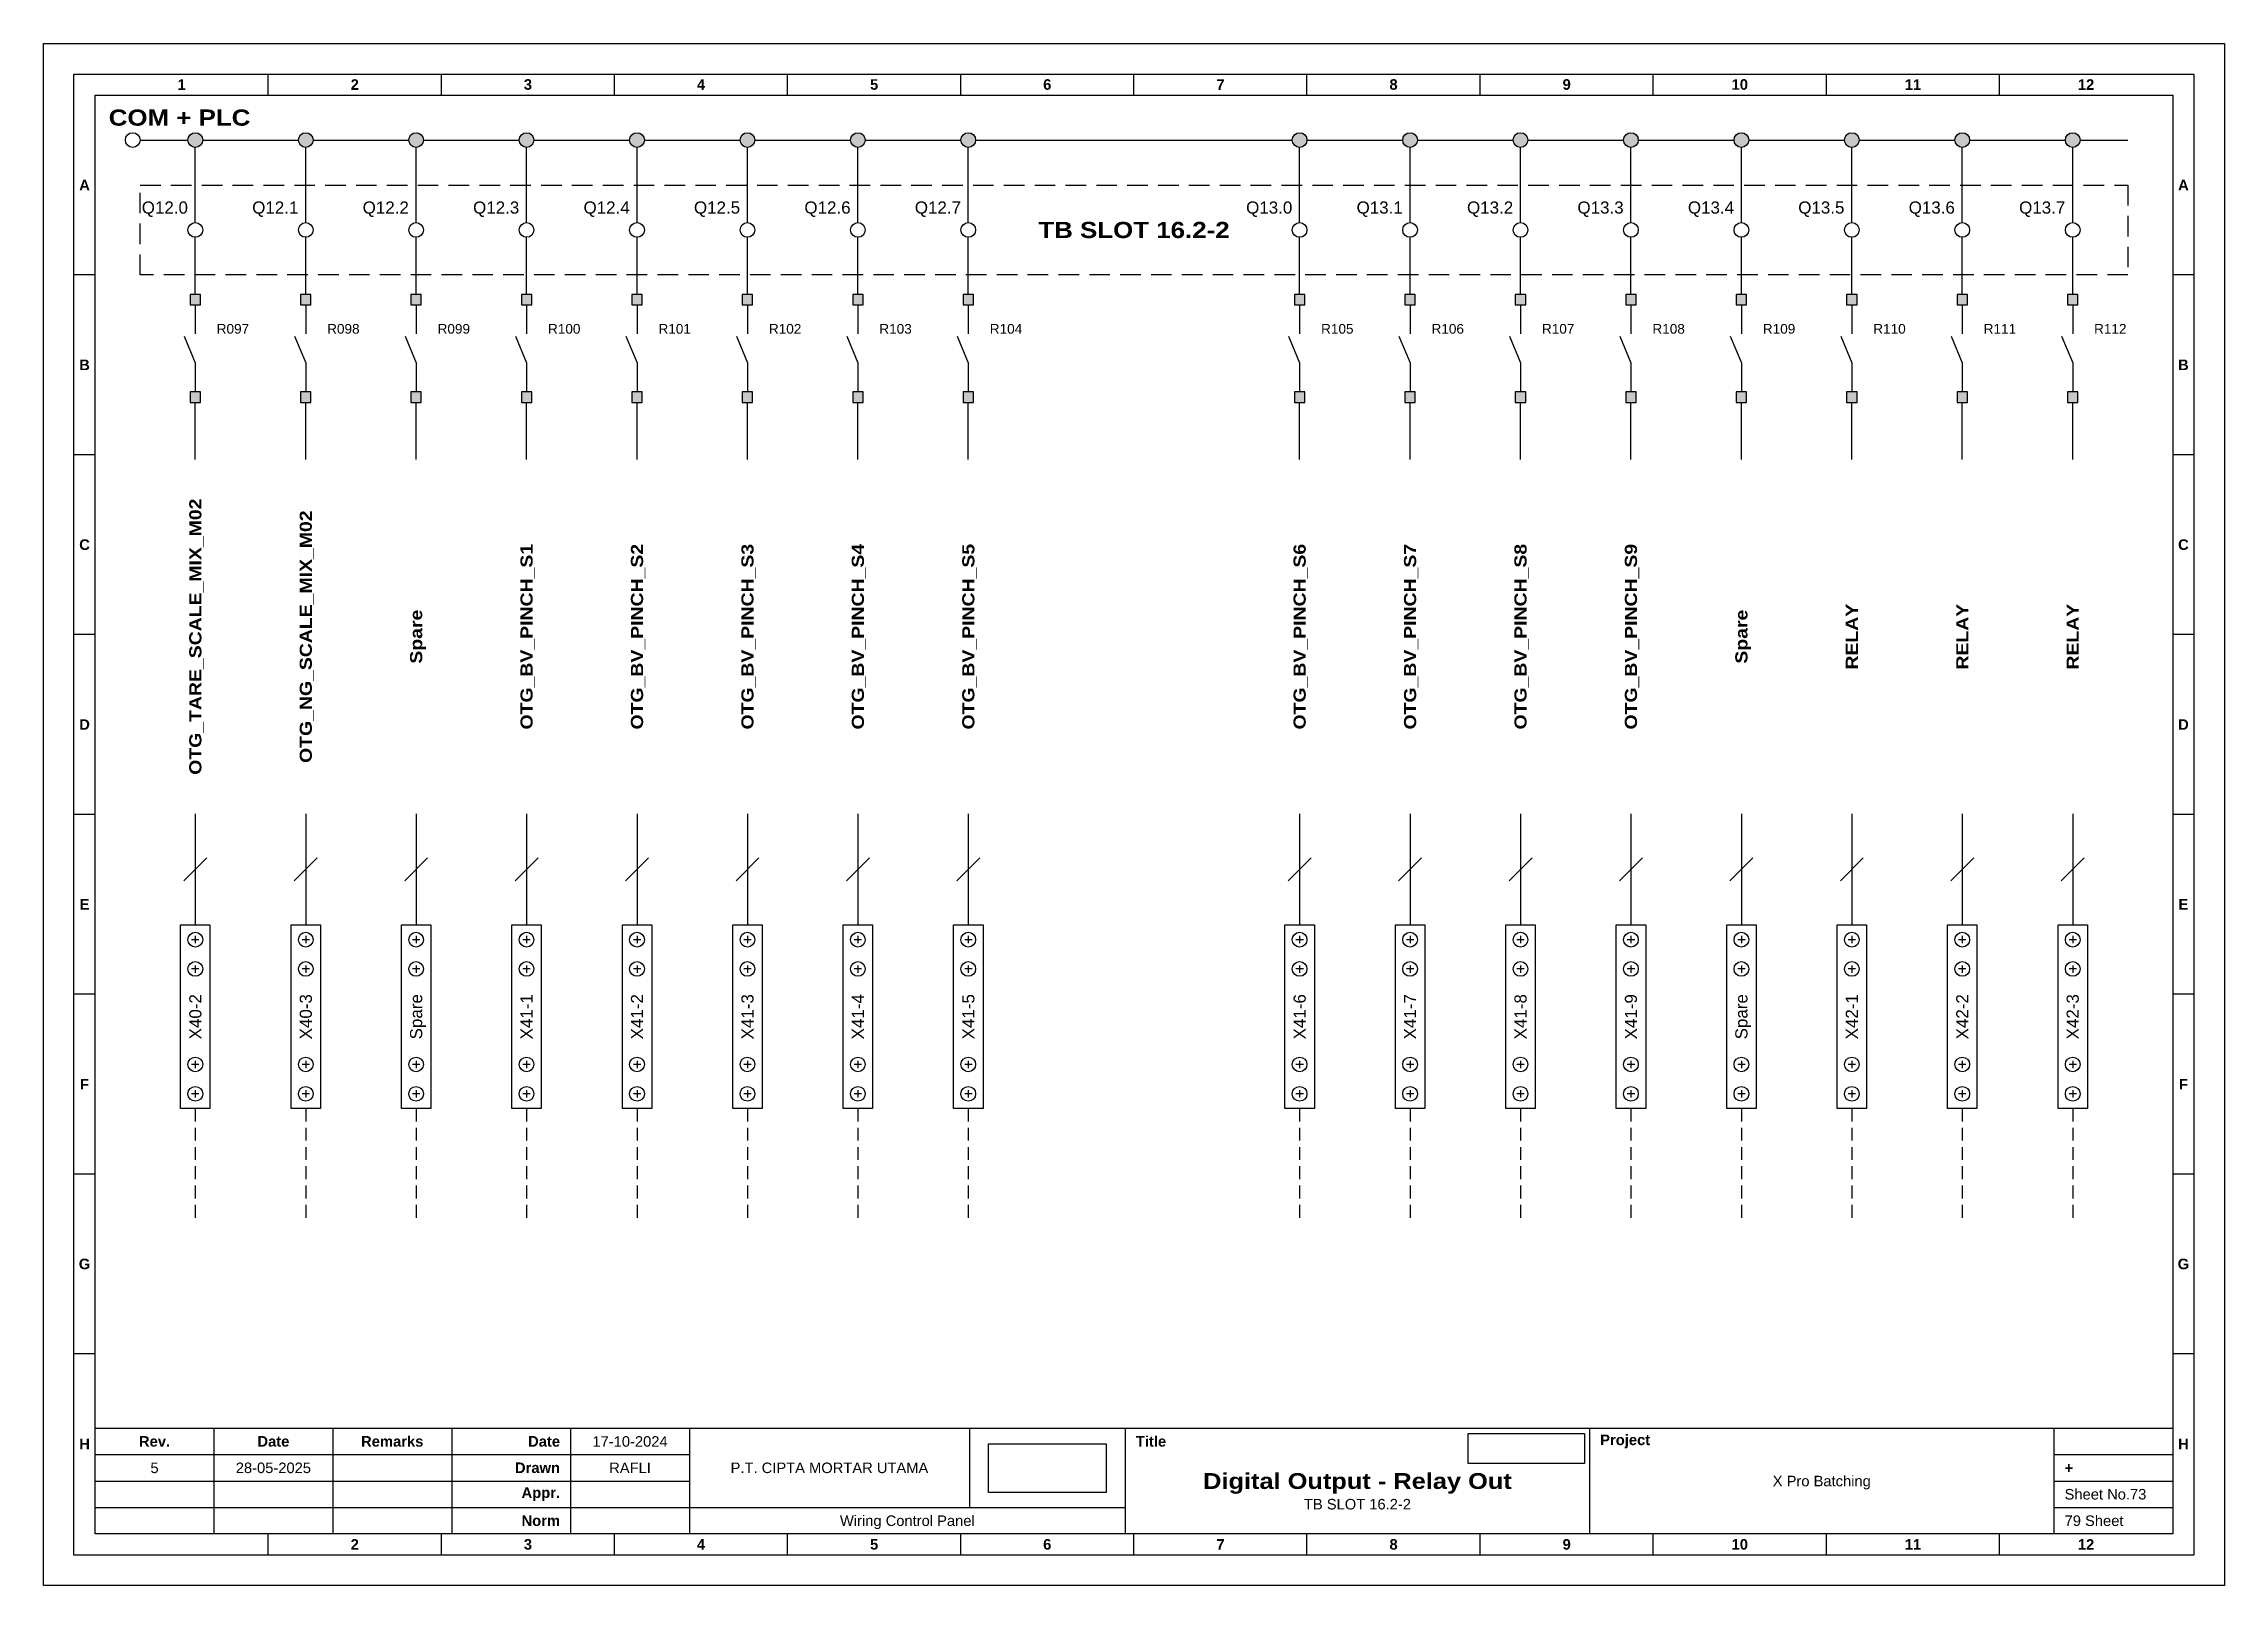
# Model space of a CAD drawing. Header units: millimetres. Extents: x 1512 to 2711, y 1342 to 1994.
# Drawn here: x 2441.3 to 2710.7, y 1572.7 to 1763.1 of the extents above; entities that cross this region are included whole.
import ezdxf
from ezdxf.enums import TextEntityAlignment as Align

# ---------------------------------------------------------------- set-up
doc = ezdxf.new("R2010")
doc.units = ezdxf.units.MM
doc.linetypes.add('HIDDEN', pattern=[9.525, 6.35, -3.175])
doc.styles.add('Bold', font='ariblk.ttf', dxfattribs={"height": 25.4})
doc.styles.get("Standard").update_dxf_attribs({"font": 'arial.ttf'})
picture_1 = doc.add_image_def('image1.png', size_in_pixel=(2048, 847))
picture_2 = doc.add_image_def('image2.png', size_in_pixel=(2092, 542))

msp = doc.modelspace()

# ---------------------------------------------------------------- texts
at = {"ltscale": 500, "style": 'Bold'}
msp.add_text('COM + PLC', height=2, dxfattribs=at).set_placement((2449.38, 1753.93), align=Align.MIDDLE_LEFT)
at = {"ltscale": 500}
for s, p in [('Q12.0', (2459.17, 1742.82)), ('Q12.1', (2472.81, 1742.82)), ('Q12.2', (2486.45, 1742.82)), ('Q12.3', (2500.09, 1742.82)), ('Q12.4', (2513.73, 1742.82)), ('Q12.5', (2527.37, 1742.82)), ('Q12.6', (2541.01, 1742.82)), ('Q12.7', (2554.65, 1742.82)), ('Q13.0', (2595.57, 1742.82)), ('Q13.1', (2609.21, 1742.82)), ('Q13.2', (2622.85, 1742.82)), ('Q13.3', (2636.49, 1742.82)), ('Q13.4', (2650.13, 1742.82)), ('Q13.5', (2663.76, 1742.82)), ('Q13.6', (2677.4, 1742.82)), ('Q13.7', (2691.04, 1742.82))]:
    msp.add_text(s, height=1.5, dxfattribs=at).set_placement(p, align=Align.MIDDLE_RIGHT)
at = {"ltscale": 500, "style": 'Bold'}
msp.add_text('TB SLOT 16.2-2', height=2, dxfattribs=at).set_placement((2576.01, 1740.05), align=Align.MIDDLE_CENTER)
at = {"ltscale": 500}
for s, p in [('R097', (2462.72, 1727.84)), ('R098', (2476.36, 1727.84)), ('R099', (2490, 1727.84)), ('R100', (2503.64, 1727.84)), ('R101', (2517.28, 1727.84)), ('R102', (2530.92, 1727.84)), ('R103', (2544.56, 1727.84)), ('R104', (2558.2, 1727.84)), ('R105', (2599.12, 1727.84)), ('R106', (2612.76, 1727.84)), ('R107', (2626.4, 1727.84)), ('R108', (2640.04, 1727.84)), ('R109', (2653.68, 1727.84)), ('R110', (2667.32, 1727.84)), ('R111', (2680.96, 1727.84)), ('R112', (2694.59, 1727.84))]:
    msp.add_text(s, height=1.2, dxfattribs=at).set_placement(p, align=Align.MIDDLE_LEFT)
at = {"ltscale": 500, "style": 'Bold'}
for s, p in [('OTG_TARE_SCALE_MIX_M02', (2460.08, 1689.82)), ('OTG_NG_SCALE_MIX_M02', (2473.72, 1689.82)), ('OTG_BV_PINCH_S1', (2500.99, 1689.82)), ('OTG_BV_PINCH_S2', (2514.63, 1689.82)), ('OTG_BV_PINCH_S3', (2528.27, 1689.82)), ('OTG_BV_PINCH_S4', (2541.91, 1689.82)), ('OTG_BV_PINCH_S5', (2555.55, 1689.82)), ('OTG_BV_PINCH_S6', (2596.47, 1689.82)), ('OTG_BV_PINCH_S7', (2610.11, 1689.82)), ('OTG_BV_PINCH_S8', (2623.75, 1689.82)), ('OTG_BV_PINCH_S9', (2637.39, 1689.82)), ('Spare', (2487.35, 1689.82)), ('Spare', (2651.03, 1689.82)), ('RELAY', (2664.67, 1689.82)), ('RELAY', (2678.31, 1689.82)), ('RELAY', (2691.95, 1689.82))]:
    msp.add_text(s, height=1.5, rotation=90, dxfattribs=at).set_placement(p, align=Align.MIDDLE_CENTER)
at = {"ltscale": 500}
for s, p in [('X40-2', (2460.08, 1642.88)), ('X40-3', (2473.72, 1642.88)), ('Spare', (2487.35, 1642.88)), ('X41-1', (2500.99, 1642.88)), ('X41-2', (2514.63, 1642.88)), ('X41-3', (2528.27, 1642.88)), ('X41-4', (2541.91, 1642.88)), ('X41-5', (2555.55, 1642.88)), ('X41-6', (2596.47, 1642.88)), ('X41-7', (2610.11, 1642.88)), ('X41-8', (2623.75, 1642.88)), ('X41-9', (2637.39, 1642.88)), ('Spare', (2651.03, 1642.88)), ('X42-1', (2664.67, 1642.88)), ('X42-2', (2678.31, 1642.88)), ('X42-3', (2691.95, 1642.88))]:
    msp.add_text(s, height=1.5, rotation=90, dxfattribs=at).set_placement(p, align=Align.MIDDLE_CENTER)

# ---------------------------------------------------------------- blocks, each defined once
blk = doc.blocks.new('KOP MU PROJECT')
at = {"color": 6, "ltscale": 50}
for p, q in [((27.74, 184.05), (27.74, 186.66)), ((49.13, 184.05), (49.13, 186.66)), ((70.51, 184.05), (70.51, 186.66)), ((91.89, 184.05), (91.89, 186.66)), ((113.27, 184.05), (113.27, 186.66)), ((134.66, 184.05), (134.66, 186.66)), ((156.04, 184.05), (156.04, 186.66)), ((177.42, 184.05), (177.42, 186.66)), ((198.8, 184.05), (198.8, 186.66)), ((220.19, 184.05), (220.19, 186.66)), ((241.57, 184.05), (241.57, 186.66)), ((6.36, 161.84), (3.75, 161.84)), ((265.59, 161.84), (262.98, 161.84)), ((6.36, 139.63), (3.75, 139.63)), ((265.59, 139.63), (262.98, 139.63)), ((6.36, 117.42), (3.75, 117.42)), ((265.59, 117.42), (262.98, 117.42)), ((6.36, 95.22), (3.75, 95.22)), ((265.59, 95.22), (262.98, 95.22)), ((6.36, 73.01), (3.75, 73.01)), ((265.59, 73.01), (262.98, 73.01)), ((6.36, 50.8), (3.75, 50.8)), ((265.59, 50.8), (262.98, 50.8)), ((6.36, 28.59), (3.75, 28.59)), ((265.59, 28.59), (262.98, 28.59)), ((27.74, 3.75), (27.74, 6.36)), ((49.13, 3.75), (49.13, 6.36)), ((70.51, 3.75), (70.51, 6.36)), ((91.89, 3.75), (91.89, 6.36)), ((113.27, 3.75), (113.27, 6.36)), ((134.66, 3.75), (134.66, 6.36)), ((156.04, 3.75), (156.04, 6.36)), ((177.42, 3.75), (177.42, 6.36)), ((198.8, 3.75), (198.8, 6.36)), ((220.19, 3.75), (220.19, 6.36)), ((241.57, 3.75), (241.57, 6.36))]:
    blk.add_line(p, q, dxfattribs=at)
at = {"ltscale": 50}
for p, q in [((6.36, 19.41), (262.98, 19.41)), ((21.04, 19.41), (21.04, 6.36)), ((35.72, 19.41), (35.72, 6.36)), ((50.41, 19.41), (50.41, 6.36)), ((65.09, 19.41), (65.09, 6.36)), ((79.77, 19.41), (79.77, 6.36)), ((114.35, 19.41), (114.35, 9.62)), ((133.6, 19.41), (133.6, 6.36)), ((190.95, 19.41), (190.95, 6.36)), ((248.3, 19.41), (248.3, 6.36)), ((6.36, 16.15), (79.77, 16.15)), ((248.3, 16.15), (262.98, 16.15)), ((6.36, 12.89), (79.77, 12.89)), ((248.3, 12.89), (262.98, 12.89)), ((6.36, 9.62), (133.6, 9.62)), ((248.3, 9.62), (262.98, 9.62))]:
    blk.add_line(p, q, dxfattribs=at)
at = {"color": 1, "ltscale": 50}
blk.add_lwpolyline([(269.34, 0), (0, 0), (0, 190.41), (269.34, 190.41)], close=True, dxfattribs=at)
at = {"color": 6, "ltscale": 50}
for points in [[(265.59, 3.75), (3.75, 3.75), (3.75, 186.66), (265.59, 186.66)], [(262.98, 6.36), (6.36, 6.36), (6.36, 184.05), (262.98, 184.05)]]:
    blk.add_lwpolyline(points, close=True, dxfattribs=at)
at = {"ltscale": 50, "char_height": 1.305, "attachment_point": 4}
for s, width, heights, insert in [('\\pxqc;{\\fArial|b1|i0|c0|p34;1}', 21.3825, [2.51], (6.36, 185.36)), ('\\pxqc;{\\fArial|b1|i0|c0|p34;2}', 21.3825, [2.51], (27.74, 185.36)), ('\\pxqc;{\\fArial|b1|i0|c0|p34;3}', 21.3825, [2.51], (49.13, 185.36)), ('\\pxqc;{\\fArial|b1|i0|c0|p34;4}', 21.3825, [2.51], (70.51, 185.36)), ('\\pxqc;{\\fArial|b1|i0|c0|p34;5}', 21.3825, [2.51], (91.89, 185.36)), ('\\pxqc;{\\fArial|b1|i0|c0|p34;6}', 21.3825, [2.51], (113.27, 185.36)), ('\\pxqc;{\\fArial|b1|i0|c0|p34;7}', 21.3825, [2.51], (134.66, 185.36)), ('\\pxqc;{\\fArial|b1|i0|c0|p34;8}', 21.3825, [2.51], (156.04, 185.36)), ('\\pxqc;{\\fArial|b1|i0|c0|p34;9}', 21.3825, [2.51], (177.42, 185.36)), ('\\pxqc;{\\fArial|b1|i0|c0|p34;10}', 21.3825, [2.51], (198.8, 185.36)), ('\\pxqc;{\\fArial|b1|i0|c0|p34;11}', 21.3825, [2.51], (220.19, 185.36)), ('\\pxqc;{\\fArial|b1|i0|c0|p34;12}', 21.3825, [2.51], (241.57, 185.36)), ('\\pxqc;{\\fArial|b1|i0|c0|p34;A}', 2.61, [2.51], (3.75, 172.95)), ('\\pxqc;{\\fArial|b1|i0|c0|p34;A}', 2.61, [2.51], (262.98, 172.95)), ('\\pxqc;{\\fArial|b1|i0|c0|p34;B}', 2.61, [2.51], (3.75, 150.74)), ('\\pxqc;{\\fArial|b1|i0|c0|p34;B}', 2.61, [2.51], (262.98, 150.74)), ('\\pxqc;{\\fArial|b1|i0|c0|p34;C}', 2.61, [2.51], (3.75, 128.53)), ('\\pxqc;{\\fArial|b1|i0|c0|p34;C}', 2.61, [2.51], (262.98, 128.53)), ('\\pxqc;{\\fArial|b1|i0|c0|p34;D}', 2.61, [2.51], (3.75, 106.32)), ('\\pxqc;{\\fArial|b1|i0|c0|p34;D}', 2.61, [2.51], (262.98, 106.32)), ('\\pxqc;{\\fArial|b1|i0|c0|p34;E}', 2.61, [2.51], (3.75, 84.11)), ('\\pxqc;{\\fArial|b1|i0|c0|p34;E}', 2.61, [2.51], (262.98, 84.11)), ('\\pxqc;{\\fArial|b1|i0|c0|p34;F}', 2.61, [2.51], (3.75, 61.9)), ('\\pxqc;{\\fArial|b1|i0|c0|p34;F}', 2.61, [2.51], (262.98, 61.9)), ('\\pxqc;{\\fArial|b1|i0|c0|p34;G}', 2.61, [2.51], (3.75, 39.69)), ('\\pxqc;{\\fArial|b1|i0|c0|p34;G}', 2.61, [2.51], (262.98, 39.69)), ('\\pxqc;{\\fArial|b1|i0|c0|p34;H}', 2.61, [2.51], (3.75, 17.47)), ('\\pxqc;{\\fArial|b1|i0|c0|p34;Rev.}', 14.6811, [2.88], (6.36, 17.78)), ('\\pxqc;{\\fArial|b1|i0|c0|p34;Date}', 14.6811, [2.88], (21.04, 17.78)), ('\\pxqc;{\\fArial|b1|i0|c0|p34;Remarks}', 14.6811, [2.88], (35.72, 17.78)), ('\\pxqr;{\\fArial|b1|i0|c0|p34;Date}', 13.3761, [2.88], (50.41, 17.78)), ('\\pxql;{\\fArial|b1|i0|c0|p34;Title}', 50.2419, [2.88], (134.9, 17.78)), ('\\pxql;{\\fArial|b1|i0|c0|p34;Project}', 50.2419, [2.88], (192.25, 17.78)), ('\\pxqc;{\\fArial|b1|i0|c0|p34;H}', 2.61, [2.51], (262.98, 17.47)), ('\\pxqr;{\\fArial|b1|i0|c0|p34;Drawn}', 13.3761, [2.88], (50.41, 14.52)), ('\\pxql;{\\fArial|b1|i0|c0|p34;+}', 14.6811, [2.88], (249.61, 14.52)), ('\\pxqr;{\\fArial|b1|i0|c0|p34;Appr.}', 13.3761, [2.88], (50.41, 11.26)), ('\\pxqr;{\\fArial|b1|i0|c0|p34;Norm}', 13.3761, [2.88], (50.41, 7.99)), ('\\pxqc;{\\fArial|b1|i0|c0|p34;2}', 21.3825, [2.51], (27.74, 5.06)), ('\\pxqc;{\\fArial|b1|i0|c0|p34;3}', 21.3825, [2.51], (49.13, 5.06)), ('\\pxqc;{\\fArial|b1|i0|c0|p34;4}', 21.3825, [2.51], (70.51, 5.06)), ('\\pxqc;{\\fArial|b1|i0|c0|p34;5}', 21.3825, [2.51], (91.89, 5.06)), ('\\pxqc;{\\fArial|b1|i0|c0|p34;6}', 21.3825, [2.51], (113.27, 5.06)), ('\\pxqc;{\\fArial|b1|i0|c0|p34;7}', 21.3825, [2.51], (134.66, 5.06)), ('\\pxqc;{\\fArial|b1|i0|c0|p34;8}', 21.3825, [2.51], (156.04, 5.06)), ('\\pxqc;{\\fArial|b1|i0|c0|p34;9}', 21.3825, [2.51], (177.42, 5.06)), ('\\pxqc;{\\fArial|b1|i0|c0|p34;10}', 21.3825, [2.51], (198.8, 5.06)), ('\\pxqc;{\\fArial|b1|i0|c0|p34;11}', 21.3825, [2.51], (220.19, 5.06)), ('\\pxqc;{\\fArial|b1|i0|c0|p34;12}', 21.3825, [2.51], (241.57, 5.06))]:
    blk.add_mtext_dynamic_manual_height_columns(s, width=width, gutter_width=0.0326, heights=heights, dxfattribs=dict(at, insert=insert))
at = {"ltscale": 50}
for tag, p in [('DATECREATED', (72.43, 17.78)), ('REV', (13.7, 14.52)), ('REVDATE', (28.38, 14.52)), ('REMARKS', (43.06, 14.52)), ('DRAWN', (72.43, 14.52)), ('COMPANY', (97.06, 14.52)), ('PROJECT', (219.62, 12.89)), ('APPR', (72.43, 11.26)), ('NORM', (72.43, 7.99)), ('DRAWINGCATEGORY', (106.68, 7.99)), ('DESCRIPTION', (162.27, 10.03))]:
    blk.add_attdef(tag, text='', height=1.3, dxfattribs=at).set_placement(p, align=Align.MIDDLE_CENTER)
at = {"ltscale": 50, "style": 'Bold'}
blk.add_attdef('TITLE', text='', height=1.96, dxfattribs=at).set_placement((162.27, 12.89), align=Align.MIDDLE_CENTER)
at = {"ltscale": 50}
for tag, p in [('SHEETNUMBER', (249.61, 11.26)), ('TOTALSHEET', (249.61, 7.99))]:
    blk.add_attdef(tag, text='', height=1.3, dxfattribs=at).set_placement(p, align=Align.MIDDLE_LEFT)
image = blk.add_image(picture_1, insert=(116.72, 11.48), size_in_units=(14.5, 6), dxfattribs=at)
image.dxf.flags = 15
image = blk.add_image(picture_2, insert=(175.94, 15.04), size_in_units=(14.36, 3.72), dxfattribs=at)
image.dxf.flags = 15

# ---------------------------------------------------------------- hatches: boundary and pattern name
at = {"true_color": 0x105689}
h = msp.add_hatch(color=146, dxfattribs=at)
h.dxf.hatch_style = 1
h.paths.add_polyline_path([(2692.86, 1751.15, 1), (2691.04, 1751.15, 1)])
h.paths.add_polyline_path([(2679.22, 1751.15, 1), (2677.4, 1751.15, 1)])
h.paths.add_polyline_path([(2665.58, 1751.15, 1), (2663.76, 1751.15, 1)])
h.paths.add_polyline_path([(2651.94, 1751.15, 1), (2650.13, 1751.15, 1)])
h.paths.add_polyline_path([(2638.3, 1751.15, 1), (2636.49, 1751.15, 1)])
h.paths.add_polyline_path([(2624.66, 1751.15, 1), (2622.85, 1751.15, 1)])
h.paths.add_polyline_path([(2611.02, 1751.15, 1), (2609.21, 1751.15, 1)])
h.paths.add_polyline_path([(2597.38, 1751.15, 1), (2595.57, 1751.15, 1)])
h.paths.add_polyline_path([(2556.46, 1751.15, 1), (2554.65, 1751.15, 1)])
h.paths.add_polyline_path([(2542.82, 1751.15, 1), (2541.01, 1751.15, 1)])
h.paths.add_polyline_path([(2529.18, 1751.15, 1), (2527.37, 1751.15, 1)])
h.paths.add_polyline_path([(2515.54, 1751.15, 1), (2513.73, 1751.15, 1)])
h.paths.add_polyline_path([(2501.9, 1751.15, 1), (2500.09, 1751.15, 1)])
h.paths.add_polyline_path([(2488.26, 1751.15, 1), (2486.45, 1751.15, 1)])
h.paths.add_polyline_path([(2474.62, 1751.15, 1), (2472.81, 1751.15, 1)])
h.paths.add_polyline_path([(2460.98, 1751.15, 1), (2459.17, 1751.15, 1)])
h = msp.add_hatch(color=256)
h.dxf.hatch_style = 1
h.paths.add_polyline_path([(2459.44, 1732.09), (2459.44, 1730.81), (2460.72, 1730.81), (2460.72, 1732.09)])
h.paths.add_polyline_path([(2459.44, 1718.76), (2460.72, 1718.76), (2460.72, 1720.04), (2459.44, 1720.04)])
h = msp.add_hatch(color=256)
h.dxf.hatch_style = 1
h.paths.add_polyline_path([(2473.08, 1732.09), (2473.08, 1730.81), (2474.36, 1730.81), (2474.36, 1732.09)])
h.paths.add_polyline_path([(2473.08, 1718.76), (2474.36, 1718.76), (2474.36, 1720.04), (2473.08, 1720.04)])
h = msp.add_hatch(color=256)
h.dxf.hatch_style = 1
h.paths.add_polyline_path([(2486.71, 1732.09), (2486.71, 1730.81), (2487.99, 1730.81), (2487.99, 1732.09)])
h.paths.add_polyline_path([(2486.71, 1718.76), (2487.99, 1718.76), (2487.99, 1720.04), (2486.71, 1720.04)])
h = msp.add_hatch(color=256)
h.dxf.hatch_style = 1
h.paths.add_polyline_path([(2500.35, 1732.09), (2500.35, 1730.81), (2501.63, 1730.81), (2501.63, 1732.09)])
h.paths.add_polyline_path([(2500.35, 1718.76), (2501.63, 1718.76), (2501.63, 1720.04), (2500.35, 1720.04)])
h = msp.add_hatch(color=256)
h.dxf.hatch_style = 1
h.paths.add_polyline_path([(2513.99, 1732.09), (2513.99, 1730.81), (2515.27, 1730.81), (2515.27, 1732.09)])
h.paths.add_polyline_path([(2513.99, 1718.76), (2515.27, 1718.76), (2515.27, 1720.04), (2513.99, 1720.04)])
h = msp.add_hatch(color=256)
h.dxf.hatch_style = 1
h.paths.add_polyline_path([(2527.63, 1732.09), (2527.63, 1730.81), (2528.91, 1730.81), (2528.91, 1732.09)])
h.paths.add_polyline_path([(2527.63, 1718.76), (2528.91, 1718.76), (2528.91, 1720.04), (2527.63, 1720.04)])
h = msp.add_hatch(color=256)
h.dxf.hatch_style = 1
h.paths.add_polyline_path([(2541.27, 1732.09), (2541.27, 1730.81), (2542.55, 1730.81), (2542.55, 1732.09)])
h.paths.add_polyline_path([(2541.27, 1718.76), (2542.55, 1718.76), (2542.55, 1720.04), (2541.27, 1720.04)])
h = msp.add_hatch(color=256)
h.dxf.hatch_style = 1
h.paths.add_polyline_path([(2554.91, 1732.09), (2554.91, 1730.81), (2556.19, 1730.81), (2556.19, 1732.09)])
h.paths.add_polyline_path([(2554.91, 1718.76), (2556.19, 1718.76), (2556.19, 1720.04), (2554.91, 1720.04)])
h = msp.add_hatch(color=256)
h.dxf.hatch_style = 1
h.paths.add_polyline_path([(2595.83, 1732.09), (2595.83, 1730.81), (2597.11, 1730.81), (2597.11, 1732.09)])
h.paths.add_polyline_path([(2595.83, 1718.76), (2597.11, 1718.76), (2597.11, 1720.04), (2595.83, 1720.04)])
h = msp.add_hatch(color=256)
h.dxf.hatch_style = 1
h.paths.add_polyline_path([(2609.47, 1732.09), (2609.47, 1730.81), (2610.75, 1730.81), (2610.75, 1732.09)])
h.paths.add_polyline_path([(2609.47, 1718.76), (2610.75, 1718.76), (2610.75, 1720.04), (2609.47, 1720.04)])
h = msp.add_hatch(color=256)
h.dxf.hatch_style = 1
h.paths.add_polyline_path([(2623.11, 1732.09), (2623.11, 1730.81), (2624.39, 1730.81), (2624.39, 1732.09)])
h.paths.add_polyline_path([(2623.11, 1718.76), (2624.39, 1718.76), (2624.39, 1720.04), (2623.11, 1720.04)])
h = msp.add_hatch(color=256)
h.dxf.hatch_style = 1
h.paths.add_polyline_path([(2636.75, 1732.09), (2636.75, 1730.81), (2638.03, 1730.81), (2638.03, 1732.09)])
h.paths.add_polyline_path([(2636.75, 1718.76), (2638.03, 1718.76), (2638.03, 1720.04), (2636.75, 1720.04)])
h = msp.add_hatch(color=256)
h.dxf.hatch_style = 1
h.paths.add_polyline_path([(2650.39, 1732.09), (2650.39, 1730.81), (2651.67, 1730.81), (2651.67, 1732.09)])
h.paths.add_polyline_path([(2650.39, 1718.76), (2651.67, 1718.76), (2651.67, 1720.04), (2650.39, 1720.04)])
h = msp.add_hatch(color=256)
h.dxf.hatch_style = 1
h.paths.add_polyline_path([(2664.03, 1732.09), (2664.03, 1730.81), (2665.31, 1730.81), (2665.31, 1732.09)])
h.paths.add_polyline_path([(2664.03, 1718.76), (2665.31, 1718.76), (2665.31, 1720.04), (2664.03, 1720.04)])
h = msp.add_hatch(color=256)
h.dxf.hatch_style = 1
h.paths.add_polyline_path([(2677.67, 1732.09), (2677.67, 1730.81), (2678.95, 1730.81), (2678.95, 1732.09)])
h.paths.add_polyline_path([(2677.67, 1718.76), (2678.95, 1718.76), (2678.95, 1720.04), (2677.67, 1720.04)])
h = msp.add_hatch(color=256)
h.dxf.hatch_style = 1
h.paths.add_polyline_path([(2691.31, 1732.09), (2691.31, 1730.81), (2692.59, 1730.81), (2692.59, 1732.09)])
h.paths.add_polyline_path([(2691.31, 1718.76), (2692.59, 1718.76), (2692.59, 1720.04), (2691.31, 1720.04)])

# ---------------------------------------------------------------- linework, layer by layer
at = {"color": 146, "true_color": 0x105689}
for p, q in [((2453.26, 1751.15), (2459.17, 1751.15)), ((2460.98, 1751.15), (2472.81, 1751.15)), ((2474.62, 1751.15), (2486.45, 1751.15)), ((2488.26, 1751.15), (2500.09, 1751.15)), ((2501.9, 1751.15), (2513.73, 1751.15)), ((2515.54, 1751.15), (2527.37, 1751.15)), ((2529.18, 1751.15), (2541.01, 1751.15)), ((2542.82, 1751.15), (2554.65, 1751.15)), ((2556.46, 1751.15), (2595.57, 1751.15)), ((2597.38, 1751.15), (2609.21, 1751.15)), ((2611.02, 1751.15), (2622.85, 1751.15)), ((2624.66, 1751.15), (2636.49, 1751.15)), ((2638.3, 1751.15), (2650.13, 1751.15)), ((2651.94, 1751.15), (2663.76, 1751.15)), ((2665.58, 1751.15), (2677.4, 1751.15)), ((2679.22, 1751.15), (2691.04, 1751.15)), ((2692.86, 1751.15), (2698.77, 1751.15)), ((2460.08, 1740.95), (2460.08, 1750.24)), ((2473.72, 1740.95), (2473.72, 1750.24)), ((2487.35, 1740.95), (2487.35, 1750.24)), ((2500.99, 1740.95), (2500.99, 1750.24)), ((2514.63, 1740.95), (2514.63, 1750.24)), ((2528.27, 1740.95), (2528.27, 1750.24)), ((2541.91, 1740.95), (2541.91, 1750.24)), ((2555.55, 1740.95), (2555.55, 1750.24)), ((2596.47, 1740.95), (2596.47, 1750.24)), ((2610.11, 1740.95), (2610.11, 1750.24)), ((2623.75, 1740.95), (2623.75, 1750.24)), ((2637.39, 1740.95), (2637.39, 1750.24)), ((2651.03, 1740.95), (2651.03, 1750.24)), ((2664.67, 1740.95), (2664.67, 1750.24)), ((2678.31, 1740.95), (2678.31, 1750.24)), ((2691.95, 1740.95), (2691.95, 1750.24)), ((2460.08, 1732.09), (2460.08, 1739.14)), ((2473.72, 1732.09), (2473.72, 1739.14)), ((2487.35, 1732.09), (2487.35, 1739.14)), ((2500.99, 1732.09), (2500.99, 1739.14)), ((2514.63, 1732.09), (2514.63, 1739.14)), ((2528.27, 1732.09), (2528.27, 1739.14)), ((2541.91, 1732.09), (2541.91, 1739.14)), ((2555.55, 1732.09), (2555.55, 1739.14)), ((2596.47, 1732.09), (2596.47, 1739.14)), ((2610.11, 1732.09), (2610.11, 1739.14)), ((2623.75, 1732.09), (2623.75, 1739.14)), ((2637.39, 1732.09), (2637.39, 1739.14)), ((2651.03, 1732.09), (2651.03, 1739.14)), ((2664.67, 1732.09), (2664.67, 1739.14)), ((2678.31, 1732.09), (2678.31, 1739.14)), ((2691.95, 1732.09), (2691.95, 1739.14)), ((2460.08, 1711.7), (2460.08, 1718.76)), ((2473.72, 1711.7), (2473.72, 1718.76)), ((2487.35, 1711.7), (2487.35, 1718.76)), ((2500.99, 1711.7), (2500.99, 1718.76)), ((2514.63, 1711.7), (2514.63, 1718.76)), ((2528.27, 1711.7), (2528.27, 1718.76)), ((2541.91, 1711.7), (2541.91, 1718.76)), ((2555.55, 1711.7), (2555.55, 1718.76)), ((2596.47, 1711.7), (2596.47, 1718.76)), ((2610.11, 1711.7), (2610.11, 1718.76)), ((2623.75, 1711.7), (2623.75, 1718.76)), ((2637.39, 1711.7), (2637.39, 1718.76)), ((2651.03, 1711.7), (2651.03, 1718.76)), ((2664.67, 1711.7), (2664.67, 1718.76)), ((2678.31, 1711.7), (2678.31, 1718.76)), ((2691.95, 1711.7), (2691.95, 1718.76)), ((2460.08, 1667.94), (2460.08, 1654.22)), ((2473.72, 1667.94), (2473.72, 1654.22)), ((2487.35, 1667.94), (2487.35, 1654.22)), ((2500.99, 1667.94), (2500.99, 1654.22)), ((2514.63, 1667.94), (2514.63, 1654.22)), ((2528.27, 1667.94), (2528.27, 1654.22)), ((2541.91, 1667.94), (2541.91, 1654.22)), ((2555.55, 1667.94), (2555.55, 1654.22)), ((2596.47, 1667.94), (2596.47, 1654.22)), ((2610.11, 1667.94), (2610.11, 1654.22)), ((2623.75, 1667.94), (2623.75, 1654.22)), ((2637.39, 1667.94), (2637.39, 1654.22)), ((2651.03, 1667.94), (2651.03, 1654.22)), ((2664.67, 1667.94), (2664.67, 1654.22)), ((2678.31, 1667.94), (2678.31, 1654.22)), ((2691.95, 1667.94), (2691.95, 1654.22)), ((2458.66, 1659.66), (2461.49, 1662.49)), ((2472.3, 1659.66), (2475.13, 1662.49)), ((2485.94, 1659.66), (2488.77, 1662.49)), ((2499.58, 1659.66), (2502.41, 1662.49)), ((2513.22, 1659.66), (2516.05, 1662.49)), ((2526.86, 1659.66), (2529.69, 1662.49)), ((2540.5, 1659.66), (2543.33, 1662.49)), ((2554.14, 1659.66), (2556.97, 1662.49)), ((2595.06, 1659.66), (2597.89, 1662.49)), ((2608.7, 1659.66), (2611.53, 1662.49)), ((2622.34, 1659.66), (2625.17, 1662.49)), ((2635.98, 1659.66), (2638.81, 1662.49)), ((2649.62, 1659.66), (2652.45, 1662.49)), ((2663.26, 1659.66), (2666.09, 1662.49)), ((2676.9, 1659.66), (2679.73, 1662.49)), ((2690.54, 1659.66), (2693.37, 1662.49))]:
    msp.add_line(p, q, dxfattribs=at)
at = {"ltscale": 50}
for p, q in [((2460.08, 1730.81), (2460.08, 1727.22)), ((2473.72, 1730.81), (2473.72, 1727.22)), ((2487.35, 1730.81), (2487.35, 1727.22)), ((2500.99, 1730.81), (2500.99, 1727.22)), ((2514.63, 1730.81), (2514.63, 1727.22)), ((2528.27, 1730.81), (2528.27, 1727.22)), ((2541.91, 1730.81), (2541.91, 1727.22)), ((2555.55, 1730.81), (2555.55, 1727.22)), ((2596.47, 1730.81), (2596.47, 1727.22)), ((2610.11, 1730.81), (2610.11, 1727.22)), ((2623.75, 1730.81), (2623.75, 1727.22)), ((2637.39, 1730.81), (2637.39, 1727.22)), ((2651.03, 1730.81), (2651.03, 1727.22)), ((2664.67, 1730.81), (2664.67, 1727.22)), ((2678.31, 1730.81), (2678.31, 1727.22)), ((2691.95, 1730.81), (2691.95, 1727.22)), ((2458.7, 1726.94), (2460.08, 1723.63)), ((2472.34, 1726.94), (2473.72, 1723.63)), ((2485.98, 1726.94), (2487.35, 1723.63)), ((2499.62, 1726.94), (2500.99, 1723.63)), ((2513.26, 1726.94), (2514.63, 1723.63)), ((2526.9, 1726.94), (2528.27, 1723.63)), ((2540.54, 1726.94), (2541.91, 1723.63)), ((2554.18, 1726.94), (2555.55, 1723.63)), ((2595.1, 1726.94), (2596.47, 1723.63)), ((2608.74, 1726.94), (2610.11, 1723.63)), ((2622.38, 1726.94), (2623.75, 1723.63)), ((2636.02, 1726.94), (2637.39, 1723.63)), ((2649.66, 1726.94), (2651.03, 1723.63)), ((2663.3, 1726.94), (2664.67, 1723.63)), ((2676.94, 1726.94), (2678.31, 1723.63)), ((2690.58, 1726.94), (2691.95, 1723.63)), ((2460.08, 1723.63), (2460.08, 1720.04)), ((2473.72, 1723.63), (2473.72, 1720.04)), ((2487.35, 1723.63), (2487.35, 1720.04)), ((2500.99, 1723.63), (2500.99, 1720.04)), ((2514.63, 1723.63), (2514.63, 1720.04)), ((2528.27, 1723.63), (2528.27, 1720.04)), ((2541.91, 1723.63), (2541.91, 1720.04)), ((2555.55, 1723.63), (2555.55, 1720.04)), ((2596.47, 1723.63), (2596.47, 1720.04)), ((2610.11, 1723.63), (2610.11, 1720.04)), ((2623.75, 1723.63), (2623.75, 1720.04)), ((2637.39, 1723.63), (2637.39, 1720.04)), ((2651.03, 1723.63), (2651.03, 1720.04)), ((2664.67, 1723.63), (2664.67, 1720.04)), ((2678.31, 1723.63), (2678.31, 1720.04)), ((2691.95, 1723.63), (2691.95, 1720.04))]:
    msp.add_line(p, q, dxfattribs=at)
at = {"color": 6}
for p, q in [((2460.53, 1652.4), (2459.62, 1652.4)), ((2460.08, 1652.86), (2460.08, 1651.95)), ((2474.17, 1652.4), (2473.26, 1652.4)), ((2473.72, 1652.86), (2473.72, 1651.95)), ((2487.81, 1652.4), (2486.9, 1652.4)), ((2487.35, 1652.86), (2487.35, 1651.95)), ((2501.45, 1652.4), (2500.54, 1652.4)), ((2500.99, 1652.86), (2500.99, 1651.95)), ((2515.09, 1652.4), (2514.18, 1652.4)), ((2514.63, 1652.86), (2514.63, 1651.95)), ((2528.73, 1652.4), (2527.82, 1652.4)), ((2528.27, 1652.86), (2528.27, 1651.95)), ((2542.37, 1652.4), (2541.46, 1652.4)), ((2541.91, 1652.86), (2541.91, 1651.95)), ((2556.01, 1652.4), (2555.1, 1652.4)), ((2555.55, 1652.86), (2555.55, 1651.95)), ((2596.93, 1652.4), (2596.02, 1652.4)), ((2596.47, 1652.86), (2596.47, 1651.95)), ((2610.57, 1652.4), (2609.66, 1652.4)), ((2610.11, 1652.86), (2610.11, 1651.95)), ((2624.21, 1652.4), (2623.3, 1652.4)), ((2623.75, 1652.86), (2623.75, 1651.95)), ((2637.85, 1652.4), (2636.94, 1652.4)), ((2637.39, 1652.86), (2637.39, 1651.95)), ((2651.49, 1652.4), (2650.58, 1652.4)), ((2651.03, 1652.86), (2651.03, 1651.95)), ((2665.12, 1652.4), (2664.22, 1652.4)), ((2664.67, 1652.86), (2664.67, 1651.95)), ((2678.76, 1652.4), (2677.86, 1652.4)), ((2678.31, 1652.86), (2678.31, 1651.95)), ((2692.4, 1652.4), (2691.5, 1652.4)), ((2691.95, 1652.86), (2691.95, 1651.95)), ((2460.53, 1648.78), (2459.62, 1648.78)), ((2460.08, 1649.23), (2460.08, 1648.32)), ((2474.17, 1648.78), (2473.26, 1648.78)), ((2473.72, 1649.23), (2473.72, 1648.32)), ((2487.81, 1648.78), (2486.9, 1648.78)), ((2487.35, 1649.23), (2487.35, 1648.32)), ((2501.45, 1648.78), (2500.54, 1648.78)), ((2500.99, 1649.23), (2500.99, 1648.32)), ((2515.09, 1648.78), (2514.18, 1648.78)), ((2514.63, 1649.23), (2514.63, 1648.32)), ((2528.73, 1648.78), (2527.82, 1648.78)), ((2528.27, 1649.23), (2528.27, 1648.32)), ((2542.37, 1648.78), (2541.46, 1648.78)), ((2541.91, 1649.23), (2541.91, 1648.32)), ((2556.01, 1648.78), (2555.1, 1648.78)), ((2555.55, 1649.23), (2555.55, 1648.32)), ((2596.93, 1648.78), (2596.02, 1648.78)), ((2596.47, 1649.23), (2596.47, 1648.32)), ((2610.57, 1648.78), (2609.66, 1648.78)), ((2610.11, 1649.23), (2610.11, 1648.32)), ((2624.21, 1648.78), (2623.3, 1648.78)), ((2623.75, 1649.23), (2623.75, 1648.32)), ((2637.85, 1648.78), (2636.94, 1648.78)), ((2637.39, 1649.23), (2637.39, 1648.32)), ((2651.49, 1648.78), (2650.58, 1648.78)), ((2651.03, 1649.23), (2651.03, 1648.32)), ((2665.12, 1648.78), (2664.22, 1648.78)), ((2664.67, 1649.23), (2664.67, 1648.32)), ((2678.76, 1648.78), (2677.86, 1648.78)), ((2678.31, 1649.23), (2678.31, 1648.32)), ((2692.4, 1648.78), (2691.5, 1648.78)), ((2691.95, 1649.23), (2691.95, 1648.32)), ((2460.53, 1636.99), (2459.62, 1636.99)), ((2460.08, 1637.44), (2460.08, 1636.54)), ((2474.17, 1636.99), (2473.26, 1636.99)), ((2473.72, 1637.44), (2473.72, 1636.54)), ((2487.81, 1636.99), (2486.9, 1636.99)), ((2487.35, 1637.44), (2487.35, 1636.54)), ((2501.45, 1636.99), (2500.54, 1636.99)), ((2500.99, 1637.44), (2500.99, 1636.54)), ((2515.09, 1636.99), (2514.18, 1636.99)), ((2514.63, 1637.44), (2514.63, 1636.54)), ((2528.73, 1636.99), (2527.82, 1636.99)), ((2528.27, 1637.44), (2528.27, 1636.54)), ((2542.37, 1636.99), (2541.46, 1636.99)), ((2541.91, 1637.44), (2541.91, 1636.54)), ((2556.01, 1636.99), (2555.1, 1636.99)), ((2555.55, 1637.44), (2555.55, 1636.54)), ((2596.93, 1636.99), (2596.02, 1636.99)), ((2596.47, 1637.44), (2596.47, 1636.54)), ((2610.57, 1636.99), (2609.66, 1636.99)), ((2610.11, 1637.44), (2610.11, 1636.54)), ((2624.21, 1636.99), (2623.3, 1636.99)), ((2623.75, 1637.44), (2623.75, 1636.54)), ((2637.85, 1636.99), (2636.94, 1636.99)), ((2637.39, 1637.44), (2637.39, 1636.54)), ((2651.49, 1636.99), (2650.58, 1636.99)), ((2651.03, 1637.44), (2651.03, 1636.54)), ((2665.12, 1636.99), (2664.22, 1636.99)), ((2664.67, 1637.44), (2664.67, 1636.54)), ((2678.76, 1636.99), (2677.86, 1636.99)), ((2678.31, 1637.44), (2678.31, 1636.54)), ((2692.4, 1636.99), (2691.5, 1636.99)), ((2691.95, 1637.44), (2691.95, 1636.54)), ((2460.53, 1633.36), (2459.62, 1633.36)), ((2460.08, 1633.82), (2460.08, 1632.91)), ((2474.17, 1633.36), (2473.26, 1633.36)), ((2473.72, 1633.82), (2473.72, 1632.91)), ((2487.81, 1633.36), (2486.9, 1633.36)), ((2487.35, 1633.82), (2487.35, 1632.91)), ((2501.45, 1633.36), (2500.54, 1633.36)), ((2500.99, 1633.82), (2500.99, 1632.91)), ((2515.09, 1633.36), (2514.18, 1633.36)), ((2514.63, 1633.82), (2514.63, 1632.91)), ((2528.73, 1633.36), (2527.82, 1633.36)), ((2528.27, 1633.82), (2528.27, 1632.91)), ((2542.37, 1633.36), (2541.46, 1633.36)), ((2541.91, 1633.82), (2541.91, 1632.91)), ((2556.01, 1633.36), (2555.1, 1633.36)), ((2555.55, 1633.82), (2555.55, 1632.91)), ((2596.93, 1633.36), (2596.02, 1633.36)), ((2596.47, 1633.82), (2596.47, 1632.91)), ((2610.57, 1633.36), (2609.66, 1633.36)), ((2610.11, 1633.82), (2610.11, 1632.91)), ((2624.21, 1633.36), (2623.3, 1633.36)), ((2623.75, 1633.82), (2623.75, 1632.91)), ((2637.85, 1633.36), (2636.94, 1633.36)), ((2637.39, 1633.82), (2637.39, 1632.91)), ((2651.49, 1633.36), (2650.58, 1633.36)), ((2651.03, 1633.82), (2651.03, 1632.91)), ((2665.12, 1633.36), (2664.22, 1633.36)), ((2664.67, 1633.82), (2664.67, 1632.91)), ((2678.76, 1633.36), (2677.86, 1633.36)), ((2678.31, 1633.82), (2678.31, 1632.91)), ((2692.4, 1633.36), (2691.5, 1633.36)), ((2691.95, 1633.82), (2691.95, 1632.91))]:
    msp.add_line(p, q, dxfattribs=at)
at = {"color": 146, "linetype": 'HIDDEN', "ltscale": 0.25, "true_color": 0x105689}
for p, q in [((2460.08, 1631.55), (2460.08, 1617.83)), ((2473.72, 1631.55), (2473.72, 1617.83)), ((2487.35, 1631.55), (2487.35, 1617.83)), ((2500.99, 1631.55), (2500.99, 1617.83)), ((2514.63, 1631.55), (2514.63, 1617.83)), ((2528.27, 1631.55), (2528.27, 1617.83)), ((2541.91, 1631.55), (2541.91, 1617.83)), ((2555.55, 1631.55), (2555.55, 1617.83)), ((2596.47, 1631.55), (2596.47, 1617.83)), ((2610.11, 1631.55), (2610.11, 1617.83)), ((2623.75, 1631.55), (2623.75, 1617.83)), ((2637.39, 1631.55), (2637.39, 1617.83)), ((2651.03, 1631.55), (2651.03, 1617.83)), ((2664.67, 1631.55), (2664.67, 1617.83)), ((2678.31, 1631.55), (2678.31, 1617.83)), ((2691.95, 1631.55), (2691.95, 1617.83))]:
    msp.add_line(p, q, dxfattribs=at)
at = {"linetype": 'HIDDEN', "ltscale": 0.4}
msp.add_lwpolyline([(2453.26, 1745.6), (2698.77, 1745.6), (2698.77, 1734.49), (2453.26, 1734.49)], close=True, dxfattribs=at)
at = {"ltscale": 500}
for points in [[(2459.44, 1730.81), (2460.72, 1730.81), (2460.72, 1732.09), (2459.44, 1732.09)], [(2473.08, 1730.81), (2474.36, 1730.81), (2474.36, 1732.09), (2473.08, 1732.09)], [(2486.71, 1730.81), (2487.99, 1730.81), (2487.99, 1732.09), (2486.71, 1732.09)], [(2500.35, 1730.81), (2501.63, 1730.81), (2501.63, 1732.09), (2500.35, 1732.09)], [(2513.99, 1730.81), (2515.27, 1730.81), (2515.27, 1732.09), (2513.99, 1732.09)], [(2527.63, 1730.81), (2528.91, 1730.81), (2528.91, 1732.09), (2527.63, 1732.09)], [(2541.27, 1730.81), (2542.55, 1730.81), (2542.55, 1732.09), (2541.27, 1732.09)], [(2554.91, 1730.81), (2556.19, 1730.81), (2556.19, 1732.09), (2554.91, 1732.09)], [(2595.83, 1730.81), (2597.11, 1730.81), (2597.11, 1732.09), (2595.83, 1732.09)], [(2609.47, 1730.81), (2610.75, 1730.81), (2610.75, 1732.09), (2609.47, 1732.09)], [(2623.11, 1730.81), (2624.39, 1730.81), (2624.39, 1732.09), (2623.11, 1732.09)], [(2636.75, 1730.81), (2638.03, 1730.81), (2638.03, 1732.09), (2636.75, 1732.09)], [(2650.39, 1730.81), (2651.67, 1730.81), (2651.67, 1732.09), (2650.39, 1732.09)], [(2664.03, 1730.81), (2665.31, 1730.81), (2665.31, 1732.09), (2664.03, 1732.09)], [(2677.67, 1730.81), (2678.95, 1730.81), (2678.95, 1732.09), (2677.67, 1732.09)], [(2691.31, 1730.81), (2692.59, 1730.81), (2692.59, 1732.09), (2691.31, 1732.09)], [(2459.44, 1718.76), (2460.72, 1718.76), (2460.72, 1720.04), (2459.44, 1720.04)], [(2473.08, 1718.76), (2474.36, 1718.76), (2474.36, 1720.04), (2473.08, 1720.04)], [(2486.71, 1718.76), (2487.99, 1718.76), (2487.99, 1720.04), (2486.71, 1720.04)], [(2500.35, 1718.76), (2501.63, 1718.76), (2501.63, 1720.04), (2500.35, 1720.04)], [(2513.99, 1718.76), (2515.27, 1718.76), (2515.27, 1720.04), (2513.99, 1720.04)], [(2527.63, 1718.76), (2528.91, 1718.76), (2528.91, 1720.04), (2527.63, 1720.04)], [(2541.27, 1718.76), (2542.55, 1718.76), (2542.55, 1720.04), (2541.27, 1720.04)], [(2554.91, 1718.76), (2556.19, 1718.76), (2556.19, 1720.04), (2554.91, 1720.04)], [(2595.83, 1718.76), (2597.11, 1718.76), (2597.11, 1720.04), (2595.83, 1720.04)], [(2609.47, 1718.76), (2610.75, 1718.76), (2610.75, 1720.04), (2609.47, 1720.04)], [(2623.11, 1718.76), (2624.39, 1718.76), (2624.39, 1720.04), (2623.11, 1720.04)], [(2636.75, 1718.76), (2638.03, 1718.76), (2638.03, 1720.04), (2636.75, 1720.04)], [(2650.39, 1718.76), (2651.67, 1718.76), (2651.67, 1720.04), (2650.39, 1720.04)], [(2664.03, 1718.76), (2665.31, 1718.76), (2665.31, 1720.04), (2664.03, 1720.04)], [(2677.67, 1718.76), (2678.95, 1718.76), (2678.95, 1720.04), (2677.67, 1720.04)], [(2691.31, 1718.76), (2692.59, 1718.76), (2692.59, 1720.04), (2691.31, 1720.04)]]:
    msp.add_lwpolyline(points, close=True, dxfattribs=at)
at = {"color": 6}
for points in [[(2458.26, 1654.22), (2461.89, 1654.22), (2461.89, 1631.55), (2458.26, 1631.55)], [(2471.9, 1654.22), (2475.53, 1654.22), (2475.53, 1631.55), (2471.9, 1631.55)], [(2485.54, 1654.22), (2489.17, 1654.22), (2489.17, 1631.55), (2485.54, 1631.55)], [(2499.18, 1654.22), (2502.81, 1654.22), (2502.81, 1631.55), (2499.18, 1631.55)], [(2512.82, 1654.22), (2516.45, 1654.22), (2516.45, 1631.55), (2512.82, 1631.55)], [(2526.46, 1654.22), (2530.09, 1654.22), (2530.09, 1631.55), (2526.46, 1631.55)], [(2540.1, 1654.22), (2543.73, 1654.22), (2543.73, 1631.55), (2540.1, 1631.55)], [(2553.74, 1654.22), (2557.37, 1654.22), (2557.37, 1631.55), (2553.74, 1631.55)], [(2594.66, 1654.22), (2598.29, 1654.22), (2598.29, 1631.55), (2594.66, 1631.55)], [(2608.3, 1654.22), (2611.93, 1654.22), (2611.93, 1631.55), (2608.3, 1631.55)], [(2621.94, 1654.22), (2625.57, 1654.22), (2625.57, 1631.55), (2621.94, 1631.55)], [(2635.58, 1654.22), (2639.21, 1654.22), (2639.21, 1631.55), (2635.58, 1631.55)], [(2649.22, 1654.22), (2652.85, 1654.22), (2652.85, 1631.55), (2649.22, 1631.55)], [(2662.86, 1654.22), (2666.48, 1654.22), (2666.48, 1631.55), (2662.86, 1631.55)], [(2676.5, 1654.22), (2680.12, 1654.22), (2680.12, 1631.55), (2676.5, 1631.55)], [(2690.14, 1654.22), (2693.76, 1654.22), (2693.76, 1631.55), (2690.14, 1631.55)]]:
    msp.add_lwpolyline(points, close=True, dxfattribs=at)
at = {"color": 146, "ltscale": 500, "true_color": 0x105689}
for centre in [(2452.35, 1751.15), (2460.08, 1751.15), (2473.72, 1751.15), (2487.35, 1751.15), (2500.99, 1751.15), (2514.63, 1751.15), (2528.27, 1751.15), (2541.91, 1751.15), (2555.55, 1751.15), (2596.47, 1751.15), (2610.11, 1751.15), (2623.75, 1751.15), (2637.39, 1751.15), (2651.03, 1751.15), (2664.67, 1751.15), (2678.31, 1751.15), (2691.95, 1751.15), (2460.08, 1740.05), (2473.72, 1740.05), (2487.35, 1740.05), (2500.99, 1740.05), (2514.63, 1740.05), (2528.27, 1740.05), (2541.91, 1740.05), (2555.55, 1740.05), (2596.47, 1740.05), (2610.11, 1740.05), (2623.75, 1740.05), (2637.39, 1740.05), (2651.03, 1740.05), (2664.67, 1740.05), (2678.31, 1740.05), (2691.95, 1740.05)]:
    msp.add_circle(centre, 0.907, dxfattribs=at)
at = {"color": 6, "ltscale": 500}
for centre in [(2460.08, 1652.4), (2473.72, 1652.4), (2487.35, 1652.4), (2500.99, 1652.4), (2514.63, 1652.4), (2528.27, 1652.4), (2541.91, 1652.4), (2555.55, 1652.4), (2596.47, 1652.4), (2610.11, 1652.4), (2623.75, 1652.4), (2637.39, 1652.4), (2651.03, 1652.4), (2664.67, 1652.4), (2678.31, 1652.4), (2691.95, 1652.4), (2460.08, 1648.78), (2473.72, 1648.78), (2487.35, 1648.78), (2500.99, 1648.78), (2514.63, 1648.78), (2528.27, 1648.78), (2541.91, 1648.78), (2555.55, 1648.78), (2596.47, 1648.78), (2610.11, 1648.78), (2623.75, 1648.78), (2637.39, 1648.78), (2651.03, 1648.78), (2664.67, 1648.78), (2678.31, 1648.78), (2691.95, 1648.78), (2460.08, 1636.99), (2473.72, 1636.99), (2487.35, 1636.99), (2500.99, 1636.99), (2514.63, 1636.99), (2528.27, 1636.99), (2541.91, 1636.99), (2555.55, 1636.99), (2596.47, 1636.99), (2610.11, 1636.99), (2623.75, 1636.99), (2637.39, 1636.99), (2651.03, 1636.99), (2664.67, 1636.99), (2678.31, 1636.99), (2691.95, 1636.99), (2460.08, 1633.36), (2473.72, 1633.36), (2487.35, 1633.36), (2500.99, 1633.36), (2514.63, 1633.36), (2528.27, 1633.36), (2541.91, 1633.36), (2555.55, 1633.36), (2596.47, 1633.36), (2610.11, 1633.36), (2623.75, 1633.36), (2637.39, 1633.36), (2651.03, 1633.36), (2664.67, 1633.36), (2678.31, 1633.36), (2691.95, 1633.36)]:
    msp.add_circle(centre, 0.907, dxfattribs=at)

# ---------------------------------------------------------------- block references
msp.add_blockref('KOP MU PROJECT', (2441.34, 1572.65)).add_auto_attribs({'DESCRIPTION': 'TB SLOT 16.2-2', 'TITLE': 'Digital Output - Relay Out', 'PROJECT': 'X Pro Batching', 'COMPANY': 'P.T. CIPTA MORTAR UTAMA', 'DRAWINGCATEGORY': 'Wiring Control Panel', 'DRAWN': 'RAFLI', 'DATECREATED': '17-10-2024', 'REVDATE': '28-05-2025', 'REV': '5', 'SHEETNUMBER': 'Sheet No.73', 'TOTALSHEET': '79 Sheet'})

msp.set_redraw_order([(e.dxf.handle, doc.entitydb.next_handle()) for e in msp.query("TEXT MTEXT ATTDEF DIMENSION ARC_DIMENSION")])  # texts and dimensions are drawn at this point

doc.saveas('drawing.dxf')
